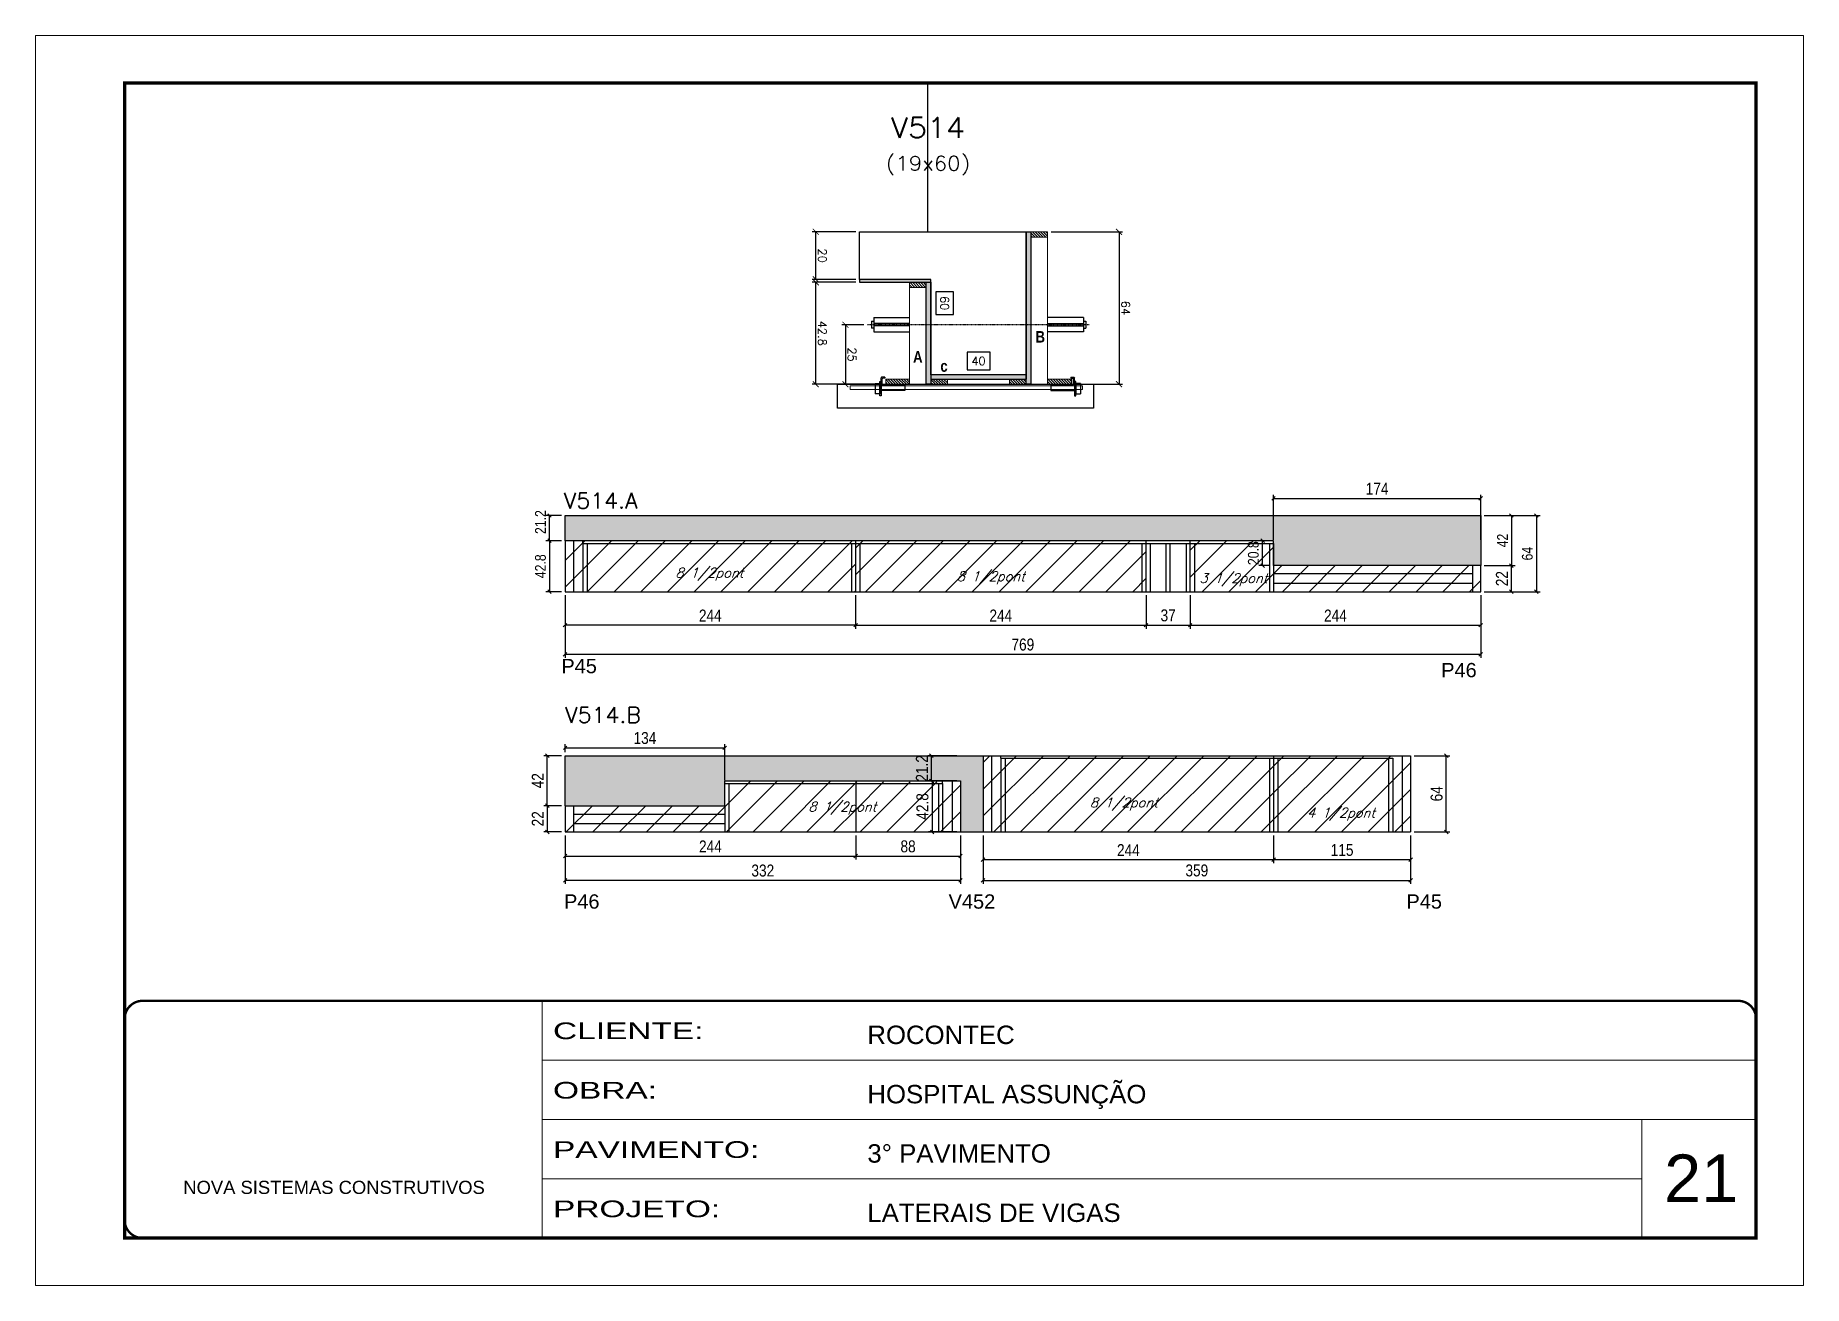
# Model space of a CAD drawing. Extents: x -21493 to -15213, y -12134 to 11887.
# Drawn here: x -21493 to -20008, y 5094 to 6144 of the extents above; entities that cross this region are included whole.
import ezdxf
from ezdxf.enums import TextEntityAlignment as Align

# ---------------------------------------------------------------- set-up
doc = ezdxf.new("R2010")
doc.units = 0
for name, pattern in [('CONTINUO', [0]), ('DASHED', [0.75, 0.5, -0.25]), ('HIDDEN', [0.375, 0.25, -0.125])]:
    doc.linetypes.add(name, pattern=pattern)
for name, color, linetype in [('5', 5, 'Continuous'), ('barrote', 251, 'Continuous'), ('COTA', 241, 'Continuous'), ('Cota Seção (2x)', 4, 'Continuous'), ('detalhes', 4, 'Continuous'), ('Painéis', 200, 'Continuous'), ('presilha', 1, 'Continuous'), ('Reaproveitamento', 251, 'Continuous'), ('SARR_2.2x7', 40, 'Continuous'), ('SARR_3.5x7', 81, 'Continuous'), ('TENSOR', 3, 'Continuous'), ('texto', 7, 'Continuous'), ('Texto de Titulo', 7, 'Continuous'), ('Texto Qtd Sarr', 242, 'Continuous')]:
    doc.layers.add(name, color=color, linetype=linetype)
for name, color, linetype, lineweight in [('CARIMBO', 255, 'Continuous', 9), ('CONCRETO', 251, 'Continuous', 25), ('Folhas', 255, 'Continuous', 9), ('Hachura', 251, 'Continuous', 9), ('Madeira', 126, 'Continuous', 18), ('SARRAFO DE PRESSAO', 251, 'DASHED', 9), ('SCO-___-LAJ', 2, 'Continuous', 0), ('Texto Seção', 7, 'Continuous', 15)]:
    doc.layers.add(name, color=color, linetype=linetype, lineweight=lineweight)
doc.styles.add('ARIAL', font='arial.ttf')
doc.styles.add('COTA TECNICA', font='techl___.ttf', dxfattribs={"height": 10})
doc.styles.add('COTA TECNICA-50', font='techl___.ttf', dxfattribs={"height": 9})
doc.styles.add('REGUA-120', font='ROMANS.shx', dxfattribs={"height": 15})
doc.styles.add('Romans', font='romans.shx')
doc.styles.get("Standard").update_dxf_attribs({"font": 'arial.ttf'})
doc.styles.add('TECNICA', font='techb___.ttf', dxfattribs={"height": 10})
doc.styles.add('Tecnologia', font='')
doc.styles.get('Tecnologia').set_extended_font_data('Forgotten Futurist')
doc.dimstyles.new('COTA PAINEL-50', dxfattribs={"dimtxt": 9, "dimasz": 3, "dimexe": 3, "dimexo": 3, "dimgap": 3, "dimtad": 1, "dimdec": 1, "dimzin": 12, "dimdsep": 46, "dimtxsty": 'COTA TECNICA-50', "dimblk1": 'OBLIQUE', "dimblk2": 'OBLIQUE', "dimsah": 1, "dimcen": 0.9, "dimclrd": 4, "dimclre": 4, "dimclrt": 240, "dimadec": 1, "dimazin": 3, "dimtfac": 1, "dimtdec": 1, "dimtmove": 0, "dimatfit": 3, "dimfxl": 1, "dimtolj": 1, "dimtzin": 12, "dimarcsym": 0})
doc.dimstyles.new('Cota Seção (2x)', dxfattribs={"dimtxt": 7, "dimasz": 5, "dimexe": 3, "dimexo": 3, "dimgap": 2, "dimtad": 3, "dimdec": 1, "dimlfac": 0.5, "dimzin": 12, "dimdsep": 46, "dimtxsty": 'Romans', "dimblk": 'ARCHTICK', "dimcen": 0, "dimclrd": 4, "dimclre": 4, "dimclrt": 1, "dimadec": 1, "dimazin": 3, "dimtfac": 1, "dimtdec": 1, "dimtmove": 0, "dimatfit": 3, "dimldrblk": 'OBLIQUE', "dimfxl": 1, "dimtolj": 1, "dimtzin": 12, "dimarcsym": 0})
doc.dimstyles.new('Cota Seção interna', dxfattribs={"dimtxt": 7, "dimasz": 6, "dimexe": 0.18, "dimexo": 2, "dimgap": -4, "dimtad": 3, "dimdec": 1, "dimlfac": 0.5, "dimzin": 12, "dimdsep": 46, "dimtxsty": 'Romans', "dimblk": 'ARCHTICK', "dimcen": 0.09, "dimse1": 1, "dimse2": 1, "dimsd1": 1, "dimsd2": 1, "dimclrd": 180, "dimclre": 5, "dimclrt": 1, "dimadec": 0, "dimazin": 3, "dimtfac": 1, "dimtdec": 1, "dimtofl": 0, "dimtmove": 0, "dimatfit": 3, "dimldrblk": 'ARCHTICK', "dimfxl": 1, "dimtolj": 1, "dimtzin": 0, "dimarcsym": 0})
doc.dimstyles.new('PAINEL', dxfattribs={"dimtxt": 10, "dimasz": 3, "dimexe": 3, "dimexo": 3, "dimgap": 3, "dimtad": 1, "dimdec": 1, "dimzin": 12, "dimdsep": 46, "dimtxsty": 'COTA TECNICA', "dimblk1": 'OBLIQUE', "dimblk2": 'OBLIQUE', "dimsah": 1, "dimcen": 0.9, "dimclrd": 4, "dimclre": 4, "dimclrt": 240, "dimadec": 1, "dimazin": 3, "dimtfac": 1, "dimtdec": 1, "dimtmove": 0, "dimatfit": 3, "dimfxl": 1, "dimtolj": 1, "dimtzin": 12, "dimarcsym": 0})
pattern_1 = [(45, (-150208.546, -26990.572), (-11.2253202, 11.2253202), [])]
pattern_2 = [(45, (-160229.198, -25983.654), (-11.2253202, 11.2253202), [])]

msp = doc.modelspace()

# ---------------------------------------------------------------- texts
at = {"layer": '5', "linetype": 'Continuous'}
for s, rotation, p in [('P45', 0.00004, (-21051.68, 5608.68)), ('P46', 359.99996, (-20312.79, 5605.3)), ('P46', 359.99996, (-21049.45, 5410.96)), ('V452', 359.99996, (-20726.45, 5410.96)), ('P45', 359.99996, (-20341.95, 5410.96))]:
    msp.add_text(s, height=12, rotation=rotation, dxfattribs=at).set_placement(p)
at = {"layer": 'CARIMBO', "style": 'ARIAL'}
msp.add_text('21', height=40, dxfattribs=at).set_placement((-20125.55, 5164.5))
at = {"layer": 'detalhes', "style": 'TECNICA'}
for s, p in [('B', (-20653.46, 5886.39)), ('A', (-20756.29, 5869.55)), ('c', (-20733.37, 5861.85))]:
    msp.add_text(s, height=9.6, rotation=0.00099, dxfattribs=at).set_placement(p)
at = {"layer": 'texto', "color": 2, "char_height": 8, "attachment_point": 5, "style": 'Romans'}
for s, insert in [('{\\Q19;\\C256;8 1/2pont}', (-20927.3, 5691.76)), ('{\\Q19;\\C256;8 1/2pont}', (-20690.99, 5688.79)), ('{\\Q19;\\C256;3 1/2pont}', (-20487.23, 5687.22)), ('{\\Q19;\\C256;8 1/2pont}', (-20815.69, 5495.29)), ('{\\Q19;\\C256;8 1/2pont}', (-20579.31, 5498.76)), ('{\\Q19;\\C256;4 1/2pont}', (-20396.86, 5490.29))]:
    msp.add_mtext(s, dxfattribs=dict(at, insert=insert))
at = {"layer": 'Texto Seção', "style": 'REGUA-120', "width": 1.05}
for s, p in [('V514.A', (-21049.62, 5747.09)), ('V514.B', (-21048.51, 5567.12))]:
    msp.add_text(s, height=13, dxfattribs=at).set_placement(p)

# ---------------------------------------------------------------- blocks, each defined once
blk = doc.blocks.new('titulo1')
at = {"layer": 'Defpoints', "color": 252, "linetype": 'HIDDEN', "ltscale": 2}
blk.add_line((0, 0), (0, 125), dxfattribs=at)
at = {"layer": 'Defpoints', "style": 'Romans', "oblique": 15}
blk.add_attdef('FOLHA', text='', height=10, dxfattribs=at).set_placement((0, 15.6), align=Align.MIDDLE_CENTER)
at = {"layer": 'Texto Qtd Sarr', "color": 3, "style": 'Romans', "oblique": 15}
for tag, height, p in [('TITULO', 17, (0, 71.4)), ('SEÇÃO', 12, (0, 41.5))]:
    blk.add_attdef(tag, text='', height=height, dxfattribs=at).set_placement(p, align=Align.MIDDLE_CENTER)
blk = doc.blocks.new('_ArchTick')
at = {"color": 0, "linetype": 'ByBlock', "const_width": 0.15}
blk.add_lwpolyline([(-0.5, -0.5), (0.5, 0.5)], dxfattribs=at)
blk = doc.blocks.new('*D18')
at = {"layer": 'COTA', "color": 4, "lineweight": -2, "transparency": 16777216}
for p, q in [((-20804.3, 5937), (-20841, 5937)), ((-20838, 5851.4), (-20838, 5937)), ((-20786.7, 5851.4), (-20841, 5851.4))]:
    blk.add_line(p, q, dxfattribs=at)
at = {"layer": 'Defpoints', "color": 0, "transparency": 16777216}
for p in [(-20838, 5937), (-20801.3, 5937), (-20783.7, 5851.4)]:
    blk.add_point(p, dxfattribs=at)
at = {"layer": 'COTA', "color": 4, "lineweight": -2, "transparency": 16777216, "xscale": 5, "yscale": 5, "zscale": 5}
for p, rotation in [((-20838, 5937), 90.00098738421937), ((-20838, 5851.4), 270.0009873842193)]:
    blk.add_blockref('_ArchTick', p, dxfattribs=dict(at, rotation=rotation))
at = {"layer": 'COTA', "color": 1, "transparency": 16777216, "insert": (-20832.5, 5894.2), "char_height": 7, "attachment_point": 5, "rotation": 270.001, "style": 'Romans'}
blk.add_mtext('\\A1;42.8', dxfattribs=at)
blk = doc.blocks.new('_Oblique')
at = {"color": 0, "linetype": 'ByBlock', "lineweight": -2}
blk.add_line((-0.5, -0.5), (0.5, 0.5), dxfattribs=at)
blk = doc.blocks.new('*D19')
at = {"layer": 'COTA', "color": 4, "lineweight": -2, "transparency": 16777216}
for p, q in [((-20804.3, 5979.4), (-20841, 5979.4)), ((-20838, 5939.4), (-20838, 5979.4)), ((-20804.3, 5939.4), (-20841, 5939.4))]:
    blk.add_line(p, q, dxfattribs=at)
at = {"layer": 'Defpoints', "color": 0, "transparency": 16777216}
for p in [(-20838, 5979.4), (-20801.3, 5979.4), (-20801.3, 5939.4)]:
    blk.add_point(p, dxfattribs=at)
at = {"layer": 'COTA', "color": 4, "lineweight": -2, "transparency": 16777216, "xscale": 5, "yscale": 5, "zscale": 5}
for p, rotation in [((-20838, 5979.4), 90.00098738421937), ((-20838, 5939.4), 270.0009873842193)]:
    blk.add_blockref('_ArchTick', p, dxfattribs=dict(at, rotation=rotation))
at = {"layer": 'COTA', "color": 1, "transparency": 16777216, "insert": (-20832.5, 5959.4), "char_height": 7, "attachment_point": 5, "rotation": 270.001, "style": 'Romans'}
blk.add_mtext('\\A1;20', dxfattribs=at)
blk = doc.blocks.new('*D20')
at = {"layer": 'Cota Seção (2x)', "color": 180, "lineweight": -2, "transparency": 16777216}
for p, q in [((-20737.3, 5928.9), (-20737.3, 5909.9)), ((-20722.3, 5928.9), (-20737.3, 5928.9)), ((-20722.3, 5909.9), (-20722.3, 5928.9)), ((-20737.3, 5909.9), (-20722.3, 5909.9))]:
    blk.add_line(p, q, dxfattribs=at)
at = {"layer": 'Defpoints', "color": 0, "transparency": 16777216}
for p in [(-20741.3, 5979.4), (-20741.3, 5979.4), (-20741.3, 5859.4)]:
    blk.add_point(p, dxfattribs=at)
at = {"layer": 'Cota Seção (2x)', "color": 1, "transparency": 16777216, "insert": (-20729.8, 5919.4), "char_height": 7, "attachment_point": 5, "rotation": 270.001, "style": 'Romans'}
blk.add_mtext('\\A1;60', dxfattribs=at)
blk = doc.blocks.new('PRESILHA METÁLICA 1')
at = {"layer": 'presilha'}
for p, q in [((0, 13), (6, 13)), ((0, 13), (0, 0)), ((6, 0), (0, 0)), ((6, 15.5), (7.5, 15.5)), ((6, -2.5), (6, 15.5)), ((6, 13), (6, 0)), ((7.5, 10.6), (7.5, 19.9)), ((7.5, 15.5), (7.5, -2.5)), ((37.5, 4.1), (7.5, 4.1)), ((12, 21), (8.6, 21)), ((9, 11.6), (9, 18.9)), ((12, 19.5), (9.6, 19.5)), ((37.5, 11), (9.6, 11)), ((12, 21), (12, 19.5)), ((37.5, 11), (37.5, 4.1)), ((7.5, -2.5), (6, -2.5))]:
    blk.add_line(p, q, dxfattribs=at)
for centre, radius, start, end in [((8.6, 19.9), 1.14, 90, 180), ((9.6, 18.9), 0.57, 90, 180), ((9.6, 11.6), 0.57, 180, 270)]:
    blk.add_arc(centre, radius, start, end, dxfattribs=at)
blk = doc.blocks.new('*D21')
at = {"layer": 'Cota Seção (2x)', "color": 180, "lineweight": -2, "transparency": 16777216}
for p, q in [((-20691.6, 5878.4), (-20711, 5878.4)), ((-20711, 5878.4), (-20711, 5863.4)), ((-20691.6, 5863.4), (-20691.6, 5878.4)), ((-20711, 5863.4), (-20691.6, 5863.4))]:
    blk.add_line(p, q, dxfattribs=at)
at = {"layer": 'Defpoints', "color": 0, "transparency": 16777216}
for p in [(-20741.3, 5859.4), (-20741.3, 5851.4), (-20661.3, 5851.4)]:
    blk.add_point(p, dxfattribs=at)
at = {"layer": 'Cota Seção (2x)', "color": 1, "transparency": 16777216, "insert": (-20701.3, 5870.9), "char_height": 7, "attachment_point": 5, "rotation": 0.001, "style": 'Romans'}
blk.add_mtext('\\A1;40', dxfattribs=at)
blk = doc.blocks.new('*D540')
at = {"layer": 'COTA', "color": 4, "lineweight": -2, "transparency": 16777216}
for p, q in [((-20640.3, 5979.4), (-20580.3, 5979.4)), ((-20583.3, 5979.4), (-20583.3, 5851.4)), ((-20640.3, 5851.4), (-20580.3, 5851.4))]:
    blk.add_line(p, q, dxfattribs=at)
at = {"layer": 'Defpoints', "color": 0, "transparency": 16777216}
for p in [(-20643.3, 5979.4), (-20643.3, 5851.4), (-20583.3, 5851.4)]:
    blk.add_point(p, dxfattribs=at)
at = {"layer": 'COTA', "color": 4, "lineweight": -2, "transparency": 16777216, "xscale": 5, "yscale": 5, "zscale": 5}
for p, rotation in [((-20583.3, 5979.4), 90.00098738421937), ((-20583.3, 5851.4), 270.0009873842193)]:
    blk.add_blockref('_ArchTick', p, dxfattribs=dict(at, rotation=rotation))
at = {"layer": 'COTA', "color": 1, "transparency": 16777216, "insert": (-20577.8, 5915.4), "char_height": 7, "attachment_point": 5, "rotation": 270.001, "style": 'Romans'}
blk.add_mtext('\\A1;64', dxfattribs=at)
blk = doc.blocks.new('*D541')
at = {"layer": 'COTA', "color": 4, "lineweight": -2, "transparency": 16777216}
for p, q in [((-20797.6, 5901.3), (-20816.1, 5901.3)), ((-20813.1, 5901.3), (-20813.1, 5851.4)), ((-20797.6, 5851.4), (-20816.1, 5851.4))]:
    blk.add_line(p, q, dxfattribs=at)
at = {"layer": 'Defpoints', "color": 0, "transparency": 16777216}
for p in [(-20794.6, 5901.3), (-20813.1, 5851.4), (-20794.6, 5851.4)]:
    blk.add_point(p, dxfattribs=at)
at = {"layer": 'COTA', "color": 4, "lineweight": -2, "transparency": 16777216, "xscale": 5, "yscale": 5, "zscale": 5}
for p, rotation in [((-20813.1, 5901.3), 90.00098738421937), ((-20813.1, 5851.4), 270.0009873842193)]:
    blk.add_blockref('_ArchTick', p, dxfattribs=dict(at, rotation=rotation))
at = {"layer": 'COTA', "color": 1, "transparency": 16777216, "insert": (-20807.6, 5876.3), "char_height": 7, "attachment_point": 5, "rotation": 270.001, "style": 'Romans'}
blk.add_mtext('\\A1;25', dxfattribs=at)
blk = doc.blocks.new('*D542')
at = {"layer": 'COTA', "color": 4, "linetype": 'ByBlock', "lineweight": -2, "transparency": 16777216}
for p, q in [((-21051.5, 5497.4), (-21066.5, 5497.4)), ((-21063.5, 5497.4), (-21063.5, 5475.4)), ((-21051.5, 5475.4), (-21066.5, 5475.4))]:
    blk.add_line(p, q, dxfattribs=at)
at = {"layer": 'Defpoints', "color": 0, "linetype": 'ByBlock', "transparency": 16777216}
for p in [(-21048.5, 5497.4), (-21063.5, 5475.4), (-21048.5, 5475.4)]:
    blk.add_point(p, dxfattribs=at)
at = {"layer": 'COTA', "color": 4, "linetype": 'ByBlock', "lineweight": -2, "transparency": 16777216, "xscale": 3, "yscale": 3, "zscale": 3}
for p, rotation in [((-21063.5, 5497.4), 90), ((-21063.5, 5475.4), 270)]:
    blk.add_blockref('_Oblique', p, dxfattribs=dict(at, rotation=rotation))
at = {"layer": 'COTA', "color": 240, "linetype": 'ByBlock', "transparency": 16777216, "insert": (-21071.5, 5486.4), "char_height": 10, "attachment_point": 5, "rotation": 90, "style": 'COTA TECNICA'}
blk.add_mtext('\\A1;22', dxfattribs=at)
blk = doc.blocks.new('*D543')
at = {"layer": 'COTA', "color": 4, "linetype": 'ByBlock', "lineweight": -2, "transparency": 16777216}
for p, q in [((-20719.5, 5518.2), (-20743.3, 5518.2)), ((-20740.3, 5518.2), (-20740.3, 5475.4)), ((-20719.5, 5475.4), (-20743.3, 5475.4))]:
    blk.add_line(p, q, dxfattribs=at)
at = {"layer": 'Defpoints', "color": 0, "linetype": 'ByBlock', "transparency": 16777216}
for p in [(-20716.5, 5518.2), (-20740.3, 5475.4), (-20716.5, 5475.4)]:
    blk.add_point(p, dxfattribs=at)
at = {"layer": 'COTA', "color": 4, "linetype": 'ByBlock', "lineweight": -2, "transparency": 16777216, "xscale": 3, "yscale": 3, "zscale": 3}
for p, rotation in [((-20740.3, 5518.2), 90), ((-20740.3, 5475.4), 270)]:
    blk.add_blockref('_Oblique', p, dxfattribs=dict(at, rotation=rotation))
at = {"layer": 'COTA', "color": 240, "linetype": 'ByBlock', "transparency": 16777216, "insert": (-20748.4, 5496.8), "char_height": 10, "attachment_point": 5, "rotation": 90, "style": 'COTA TECNICA'}
blk.add_mtext('\\A1;42.8', dxfattribs=at)
blk = doc.blocks.new('*D544')
at = {"layer": 'COTA', "color": 4, "linetype": 'ByBlock', "lineweight": -2, "transparency": 16777216}
for p, q in [((-20697.5, 5472.4), (-20697.5, 5449.1)), ((-20453.5, 5472.4), (-20453.5, 5449.1)), ((-20697.5, 5452.1), (-20453.5, 5452.1))]:
    blk.add_line(p, q, dxfattribs=at)
at = {"layer": 'Defpoints', "color": 0, "linetype": 'ByBlock', "transparency": 16777216}
for p in [(-20697.5, 5475.4), (-20453.5, 5475.4), (-20453.5, 5452.1)]:
    blk.add_point(p, dxfattribs=at)
at = {"layer": 'COTA', "color": 4, "linetype": 'ByBlock', "lineweight": -2, "transparency": 16777216, "xscale": 3, "yscale": 3, "zscale": 3, "rotation": 180}
blk.add_blockref('_Oblique', (-20697.5, 5452.1), dxfattribs=at)
at = {"layer": 'COTA', "color": 4, "linetype": 'ByBlock', "lineweight": -2, "transparency": 16777216, "xscale": 3, "yscale": 3, "zscale": 3}
blk.add_blockref('_Oblique', (-20453.5, 5452.1), dxfattribs=at)
at = {"layer": 'COTA', "color": 240, "linetype": 'ByBlock', "transparency": 16777216, "insert": (-20575.5, 5460.1), "char_height": 10, "attachment_point": 5, "style": 'COTA TECNICA'}
blk.add_mtext('\\A1;244', dxfattribs=at)
blk = doc.blocks.new('*D545')
at = {"layer": 'COTA', "color": 4, "linetype": 'ByBlock', "lineweight": -2, "transparency": 16777216}
for p, q in [((-20453.5, 5472.4), (-20453.5, 5449.1)), ((-20338.5, 5472.4), (-20338.5, 5449.1)), ((-20453.5, 5452.1), (-20338.5, 5452.1))]:
    blk.add_line(p, q, dxfattribs=at)
at = {"layer": 'Defpoints', "color": 0, "linetype": 'ByBlock', "transparency": 16777216}
for p in [(-20453.5, 5475.4), (-20338.5, 5475.4), (-20338.5, 5452.1)]:
    blk.add_point(p, dxfattribs=at)
at = {"layer": 'COTA', "color": 4, "linetype": 'ByBlock', "lineweight": -2, "transparency": 16777216, "xscale": 3, "yscale": 3, "zscale": 3, "rotation": 180}
blk.add_blockref('_Oblique', (-20453.5, 5452.1), dxfattribs=at)
at = {"layer": 'COTA', "color": 4, "linetype": 'ByBlock', "lineweight": -2, "transparency": 16777216, "xscale": 3, "yscale": 3, "zscale": 3}
blk.add_blockref('_Oblique', (-20338.5, 5452.1), dxfattribs=at)
at = {"layer": 'COTA', "color": 240, "linetype": 'ByBlock', "transparency": 16777216, "insert": (-20396, 5460.2), "char_height": 10, "attachment_point": 5, "style": 'COTA TECNICA'}
blk.add_mtext('\\A1;115', dxfattribs=at)
blk = doc.blocks.new('*D556')
at = {"layer": 'COTA', "color": 4, "linetype": 'ByBlock', "lineweight": -2, "transparency": 16777216}
for p, q in [((-21048.5, 5472.4), (-21048.5, 5431.7)), ((-20716.5, 5472.4), (-20716.5, 5431.7)), ((-20716.5, 5434.7), (-21048.5, 5434.7))]:
    blk.add_line(p, q, dxfattribs=at)
at = {"layer": 'Defpoints', "color": 0, "linetype": 'ByBlock', "transparency": 16777216}
for p in [(-21048.5, 5475.4), (-20716.5, 5475.4), (-21048.5, 5434.7)]:
    blk.add_point(p, dxfattribs=at)
at = {"layer": 'COTA', "color": 4, "linetype": 'ByBlock', "lineweight": -2, "transparency": 16777216, "xscale": 3, "yscale": 3, "zscale": 3, "rotation": 180}
blk.add_blockref('_Oblique', (-21048.5, 5434.7), dxfattribs=at)
at = {"layer": 'COTA', "color": 4, "linetype": 'ByBlock', "lineweight": -2, "transparency": 16777216, "xscale": 3, "yscale": 3, "zscale": 3}
blk.add_blockref('_Oblique', (-20716.5, 5434.7), dxfattribs=at)
at = {"layer": 'COTA', "color": 240, "linetype": 'ByBlock', "transparency": 16777216, "insert": (-20882.5, 5442.9), "char_height": 10, "attachment_point": 5, "style": 'COTA TECNICA'}
blk.add_mtext('\\A1;332', dxfattribs=at)
blk = doc.blocks.new('*D557')
at = {"layer": 'COTA', "color": 4, "linetype": 'ByBlock', "lineweight": -2, "transparency": 16777216}
for p, q in [((-21048.5, 5472.4), (-21048.5, 5452.1)), ((-20804.5, 5472.4), (-20804.5, 5452.1)), ((-21048.5, 5455.1), (-20804.5, 5455.1))]:
    blk.add_line(p, q, dxfattribs=at)
at = {"layer": 'Defpoints', "color": 0, "linetype": 'ByBlock', "transparency": 16777216}
for p in [(-21048.5, 5475.4), (-20804.5, 5475.4), (-20804.5, 5455.1)]:
    blk.add_point(p, dxfattribs=at)
at = {"layer": 'COTA', "color": 4, "linetype": 'ByBlock', "lineweight": -2, "transparency": 16777216, "xscale": 3, "yscale": 3, "zscale": 3, "rotation": 180}
blk.add_blockref('_Oblique', (-21048.5, 5455.1), dxfattribs=at)
at = {"layer": 'COTA', "color": 4, "linetype": 'ByBlock', "lineweight": -2, "transparency": 16777216, "xscale": 3, "yscale": 3, "zscale": 3}
blk.add_blockref('_Oblique', (-20804.5, 5455.1), dxfattribs=at)
at = {"layer": 'COTA', "color": 240, "linetype": 'ByBlock', "transparency": 16777216, "insert": (-20926.5, 5463.2), "char_height": 10, "attachment_point": 5, "style": 'COTA TECNICA'}
blk.add_mtext('\\A1;244', dxfattribs=at)
blk = doc.blocks.new('*D558')
at = {"layer": 'COTA', "color": 4, "linetype": 'ByBlock', "lineweight": -2, "transparency": 16777216}
for p, q in [((-20804.5, 5472.4), (-20804.5, 5452.1)), ((-20716.5, 5472.4), (-20716.5, 5452.1)), ((-20804.5, 5455.1), (-20716.5, 5455.1))]:
    blk.add_line(p, q, dxfattribs=at)
at = {"layer": 'Defpoints', "color": 0, "linetype": 'ByBlock', "transparency": 16777216}
for p in [(-20804.5, 5475.4), (-20716.5, 5475.4), (-20716.5, 5455.1)]:
    blk.add_point(p, dxfattribs=at)
at = {"layer": 'COTA', "color": 4, "linetype": 'ByBlock', "lineweight": -2, "transparency": 16777216, "xscale": 3, "yscale": 3, "zscale": 3, "rotation": 180}
blk.add_blockref('_Oblique', (-20804.5, 5455.1), dxfattribs=at)
at = {"layer": 'COTA', "color": 4, "linetype": 'ByBlock', "lineweight": -2, "transparency": 16777216, "xscale": 3, "yscale": 3, "zscale": 3}
blk.add_blockref('_Oblique', (-20716.5, 5455.1), dxfattribs=at)
at = {"layer": 'COTA', "color": 240, "linetype": 'ByBlock', "transparency": 16777216, "insert": (-20760.5, 5463.2), "char_height": 10, "attachment_point": 5, "style": 'COTA TECNICA'}
blk.add_mtext('\\A1;88', dxfattribs=at)
blk = doc.blocks.new('*D559')
at = {"layer": 'COTA', "color": 4, "linetype": 'ByBlock', "lineweight": -2, "transparency": 16777216}
for p, q in [((-20335.5, 5539.4), (-20305.5, 5539.4)), ((-20308.5, 5475.4), (-20308.5, 5539.4)), ((-20335.5, 5475.4), (-20305.5, 5475.4))]:
    blk.add_line(p, q, dxfattribs=at)
at = {"layer": 'Defpoints', "color": 0, "linetype": 'ByBlock', "transparency": 16777216}
for p in [(-20338.5, 5539.4), (-20308.5, 5539.4), (-20338.5, 5475.4)]:
    blk.add_point(p, dxfattribs=at)
at = {"layer": 'COTA', "color": 4, "linetype": 'ByBlock', "lineweight": -2, "transparency": 16777216, "xscale": 3, "yscale": 3, "zscale": 3}
for p, rotation in [((-20308.5, 5539.4), 90), ((-20308.5, 5475.4), 270)]:
    blk.add_blockref('_Oblique', p, dxfattribs=dict(at, rotation=rotation))
at = {"layer": 'COTA', "color": 240, "linetype": 'ByBlock', "transparency": 16777216, "insert": (-20316.6, 5507.4), "char_height": 10, "attachment_point": 5, "rotation": 90, "style": 'COTA TECNICA'}
blk.add_mtext('\\A1;64', dxfattribs=at)
blk = doc.blocks.new('*D560')
at = {"layer": 'COTA', "color": 4, "linetype": 'ByBlock', "lineweight": -2, "transparency": 16777216}
for p, q in [((-21048.5, 5542.4), (-21048.5, 5549)), ((-21048.5, 5546), (-20914.5, 5546)), ((-20914.5, 5519), (-20914.5, 5549))]:
    blk.add_line(p, q, dxfattribs=at)
at = {"layer": 'Defpoints', "color": 0, "linetype": 'ByBlock', "transparency": 16777216}
for p in [(-21048.5, 5539.4), (-20914.5, 5546), (-20914.5, 5516)]:
    blk.add_point(p, dxfattribs=at)
at = {"layer": 'COTA', "color": 4, "linetype": 'ByBlock', "lineweight": -2, "transparency": 16777216, "xscale": 3, "yscale": 3, "zscale": 3, "rotation": 180}
blk.add_blockref('_Oblique', (-21048.5, 5546), dxfattribs=at)
at = {"layer": 'COTA', "color": 4, "linetype": 'ByBlock', "lineweight": -2, "transparency": 16777216, "xscale": 3, "yscale": 3, "zscale": 3}
blk.add_blockref('_Oblique', (-20914.5, 5546), dxfattribs=at)
at = {"layer": 'COTA', "color": 240, "linetype": 'ByBlock', "transparency": 16777216, "insert": (-20981.5, 5554.2), "char_height": 10, "attachment_point": 5, "style": 'COTA TECNICA'}
blk.add_mtext('\\A1;134', dxfattribs=at)
blk = doc.blocks.new('*D561')
at = {"layer": 'COTA', "color": 4, "linetype": 'ByBlock', "lineweight": -2, "transparency": 16777216}
for p, q in [((-21051.5, 5539.4), (-21066.5, 5539.4)), ((-21063.5, 5497.4), (-21063.5, 5539.4)), ((-21051.5, 5497.4), (-21066.5, 5497.4))]:
    blk.add_line(p, q, dxfattribs=at)
at = {"layer": 'Defpoints', "color": 0, "linetype": 'ByBlock', "transparency": 16777216}
for p in [(-21063.5, 5539.4), (-21048.5, 5539.4), (-21048.5, 5497.4)]:
    blk.add_point(p, dxfattribs=at)
at = {"layer": 'COTA', "color": 4, "linetype": 'ByBlock', "lineweight": -2, "transparency": 16777216, "xscale": 3, "yscale": 3, "zscale": 3}
for p, rotation in [((-21063.5, 5539.4), 90), ((-21063.5, 5497.4), 270)]:
    blk.add_blockref('_Oblique', p, dxfattribs=dict(at, rotation=rotation))
at = {"layer": 'COTA', "color": 240, "linetype": 'ByBlock', "transparency": 16777216, "insert": (-21071.5, 5518.4), "char_height": 10, "attachment_point": 5, "rotation": 90, "style": 'COTA TECNICA'}
blk.add_mtext('\\A1;42', dxfattribs=at)
blk = doc.blocks.new('*D562')
at = {"layer": 'COTA', "color": 4, "linetype": 'ByBlock', "lineweight": -2, "transparency": 16777216}
for p, q in [((-20719.5, 5539.4), (-20743.9, 5539.4)), ((-20740.9, 5518.2), (-20740.9, 5539.4)), ((-20719.5, 5518.2), (-20743.9, 5518.2))]:
    blk.add_line(p, q, dxfattribs=at)
at = {"layer": 'Defpoints', "color": 0, "linetype": 'ByBlock', "transparency": 16777216}
for p in [(-20740.9, 5539.4), (-20716.5, 5539.4), (-20716.5, 5518.2)]:
    blk.add_point(p, dxfattribs=at)
at = {"layer": 'COTA', "color": 4, "linetype": 'ByBlock', "lineweight": -2, "transparency": 16777216, "xscale": 3, "yscale": 3, "zscale": 3}
for p, rotation in [((-20740.9, 5539.4), 90), ((-20740.9, 5518.2), 270)]:
    blk.add_blockref('_Oblique', p, dxfattribs=dict(at, rotation=rotation))
at = {"layer": 'COTA', "color": 240, "linetype": 'ByBlock', "transparency": 16777216, "insert": (-20748.9, 5528.8), "char_height": 10, "attachment_point": 5, "rotation": 90, "style": 'COTA TECNICA'}
blk.add_mtext('\\A1;21.2', dxfattribs=at)
blk = doc.blocks.new('*D563')
at = {"layer": 'COTA', "color": 4, "linetype": 'ByBlock', "lineweight": -2, "transparency": 16777216}
for p, q in [((-20276.6, 5699.1), (-20250.8, 5699.1)), ((-20253.8, 5677.1), (-20253.8, 5699.1)), ((-20276.6, 5677.1), (-20250.8, 5677.1))]:
    blk.add_line(p, q, dxfattribs=at)
at = {"layer": 'Defpoints', "color": 0, "linetype": 'ByBlock', "transparency": 16777216}
for p in [(-20279.6, 5699.1), (-20253.8, 5699.1), (-20279.6, 5677.1)]:
    blk.add_point(p, dxfattribs=at)
at = {"layer": 'COTA', "color": 4, "linetype": 'ByBlock', "lineweight": -2, "transparency": 16777216, "xscale": 3, "yscale": 3, "zscale": 3}
for p, rotation in [((-20253.8, 5699.1), 90), ((-20253.8, 5677.1), 270)]:
    blk.add_blockref('_Oblique', p, dxfattribs=dict(at, rotation=rotation))
at = {"layer": 'COTA', "color": 240, "linetype": 'ByBlock', "transparency": 16777216, "insert": (-20261.8, 5688.1), "char_height": 10, "attachment_point": 5, "rotation": 90, "style": 'COTA TECNICA'}
blk.add_mtext('\\A1;22', dxfattribs=at)
blk = doc.blocks.new('*D564')
at = {"layer": 'COTA', "color": 4, "linetype": 'ByBlock', "lineweight": -2, "transparency": 16777216}
for p, q in [((-21048.6, 5674.1), (-21048.6, 5646)), ((-20804.6, 5674.1), (-20804.6, 5646)), ((-20804.6, 5649), (-21048.6, 5649))]:
    blk.add_line(p, q, dxfattribs=at)
at = {"layer": 'Defpoints', "color": 0, "linetype": 'ByBlock', "transparency": 16777216}
for p in [(-21048.6, 5677.1), (-20804.6, 5677.1), (-21048.6, 5649)]:
    blk.add_point(p, dxfattribs=at)
at = {"layer": 'COTA', "color": 4, "linetype": 'ByBlock', "lineweight": -2, "transparency": 16777216, "xscale": 3, "yscale": 3, "zscale": 3, "rotation": 180}
blk.add_blockref('_Oblique', (-21048.6, 5649), dxfattribs=at)
at = {"layer": 'COTA', "color": 4, "linetype": 'ByBlock', "lineweight": -2, "transparency": 16777216, "xscale": 3, "yscale": 3, "zscale": 3}
blk.add_blockref('_Oblique', (-20804.6, 5649), dxfattribs=at)
at = {"layer": 'COTA', "color": 240, "linetype": 'ByBlock', "transparency": 16777216, "insert": (-20926.6, 5657.1), "char_height": 10, "attachment_point": 5, "style": 'COTA TECNICA'}
blk.add_mtext('\\A1;244', dxfattribs=at)
blk = doc.blocks.new('*D565')
at = {"layer": 'COTA', "color": 4, "linetype": 'ByBlock', "lineweight": -2, "transparency": 16777216}
for p, q in [((-20804.6, 5674.1), (-20804.6, 5646)), ((-20560.6, 5674.1), (-20560.6, 5646)), ((-20804.6, 5649), (-20560.6, 5649))]:
    blk.add_line(p, q, dxfattribs=at)
at = {"layer": 'Defpoints', "color": 0, "linetype": 'ByBlock', "transparency": 16777216}
for p in [(-20804.6, 5677.1), (-20560.6, 5677.1), (-20560.6, 5649)]:
    blk.add_point(p, dxfattribs=at)
at = {"layer": 'COTA', "color": 4, "linetype": 'ByBlock', "lineweight": -2, "transparency": 16777216, "xscale": 3, "yscale": 3, "zscale": 3, "rotation": 180}
blk.add_blockref('_Oblique', (-20804.6, 5649), dxfattribs=at)
at = {"layer": 'COTA', "color": 4, "linetype": 'ByBlock', "lineweight": -2, "transparency": 16777216, "xscale": 3, "yscale": 3, "zscale": 3}
blk.add_blockref('_Oblique', (-20560.6, 5649), dxfattribs=at)
at = {"layer": 'COTA', "color": 240, "linetype": 'ByBlock', "transparency": 16777216, "insert": (-20682.6, 5657.1), "char_height": 10, "attachment_point": 5, "style": 'COTA TECNICA'}
blk.add_mtext('\\A1;244', dxfattribs=at)
blk = doc.blocks.new('*D566')
at = {"layer": 'COTA', "color": 4, "linetype": 'ByBlock', "lineweight": -2, "transparency": 16777216}
for p, q in [((-20560.6, 5674.1), (-20560.6, 5646)), ((-20523.6, 5674.1), (-20523.6, 5646)), ((-20560.6, 5649), (-20523.6, 5649))]:
    blk.add_line(p, q, dxfattribs=at)
at = {"layer": 'Defpoints', "color": 0, "linetype": 'ByBlock', "transparency": 16777216}
for p in [(-20560.6, 5677.1), (-20523.6, 5677.1), (-20523.6, 5649)]:
    blk.add_point(p, dxfattribs=at)
at = {"layer": 'COTA', "color": 4, "linetype": 'ByBlock', "lineweight": -2, "transparency": 16777216, "xscale": 3, "yscale": 3, "zscale": 3, "rotation": 180}
blk.add_blockref('_Oblique', (-20560.6, 5649), dxfattribs=at)
at = {"layer": 'COTA', "color": 4, "linetype": 'ByBlock', "lineweight": -2, "transparency": 16777216, "xscale": 3, "yscale": 3, "zscale": 3}
blk.add_blockref('_Oblique', (-20523.6, 5649), dxfattribs=at)
at = {"layer": 'COTA', "color": 240, "linetype": 'ByBlock', "transparency": 16777216, "insert": (-20542.1, 5657.2), "char_height": 10, "attachment_point": 5, "style": 'COTA TECNICA'}
blk.add_mtext('\\A1;37', dxfattribs=at)
blk = doc.blocks.new('*D584')
at = {"layer": 'COTA', "color": 4, "linetype": 'ByBlock', "lineweight": -2, "transparency": 16777216}
for p, q in [((-21048.6, 5674.1), (-21048.6, 5621.6)), ((-20279.6, 5674.1), (-20279.6, 5621.6)), ((-21048.6, 5624.6), (-20279.6, 5624.6))]:
    blk.add_line(p, q, dxfattribs=at)
at = {"layer": 'Defpoints', "color": 0, "linetype": 'ByBlock', "transparency": 16777216}
for p in [(-21048.6, 5677.1), (-20279.6, 5677.1), (-20279.6, 5624.6)]:
    blk.add_point(p, dxfattribs=at)
at = {"layer": 'COTA', "color": 4, "linetype": 'ByBlock', "lineweight": -2, "transparency": 16777216, "xscale": 3, "yscale": 3, "zscale": 3, "rotation": 180}
blk.add_blockref('_Oblique', (-21048.6, 5624.6), dxfattribs=at)
at = {"layer": 'COTA', "color": 4, "linetype": 'ByBlock', "lineweight": -2, "transparency": 16777216, "xscale": 3, "yscale": 3, "zscale": 3}
blk.add_blockref('_Oblique', (-20279.6, 5624.6), dxfattribs=at)
at = {"layer": 'COTA', "color": 240, "linetype": 'ByBlock', "transparency": 16777216, "insert": (-20664.1, 5632.7), "char_height": 10, "attachment_point": 5, "style": 'COTA TECNICA'}
blk.add_mtext('\\A1;769', dxfattribs=at)
blk = doc.blocks.new('*D585')
at = {"layer": 'COTA', "color": 4, "linetype": 'ByBlock', "lineweight": -2, "transparency": 16777216}
for p, q in [((-20697.5, 5472.4), (-20697.5, 5431.7)), ((-20338.5, 5472.4), (-20338.5, 5431.7)), ((-20697.5, 5434.7), (-20338.5, 5434.7))]:
    blk.add_line(p, q, dxfattribs=at)
at = {"layer": 'Defpoints', "color": 0, "linetype": 'ByBlock', "transparency": 16777216}
for p in [(-20697.5, 5475.4), (-20338.5, 5475.4), (-20338.5, 5434.7)]:
    blk.add_point(p, dxfattribs=at)
at = {"layer": 'COTA', "color": 4, "linetype": 'ByBlock', "lineweight": -2, "transparency": 16777216, "xscale": 3, "yscale": 3, "zscale": 3, "rotation": 180}
blk.add_blockref('_Oblique', (-20697.5, 5434.7), dxfattribs=at)
at = {"layer": 'COTA', "color": 4, "linetype": 'ByBlock', "lineweight": -2, "transparency": 16777216, "xscale": 3, "yscale": 3, "zscale": 3}
blk.add_blockref('_Oblique', (-20338.5, 5434.7), dxfattribs=at)
at = {"layer": 'COTA', "color": 240, "linetype": 'ByBlock', "transparency": 16777216, "insert": (-20518, 5443), "char_height": 10, "attachment_point": 5, "style": 'COTA TECNICA'}
blk.add_mtext('\\A1;359', dxfattribs=at)
blk = doc.blocks.new('*D1088')
at = {"layer": 'COTA', "color": 4, "linetype": 'ByBlock', "lineweight": -2, "transparency": 16777216}
for p, q in [((-20456.6, 5719.9), (-20465.8, 5719.9)), ((-20462.8, 5699.1), (-20462.8, 5719.9)), ((-20456.6, 5699.1), (-20465.8, 5699.1))]:
    blk.add_line(p, q, dxfattribs=at)
at = {"layer": 'Defpoints', "color": 0, "linetype": 'ByBlock', "transparency": 16777216}
for p in [(-20462.8, 5719.9), (-20453.6, 5719.9), (-20453.6, 5699.1)]:
    blk.add_point(p, dxfattribs=at)
at = {"layer": 'COTA', "color": 4, "linetype": 'ByBlock', "lineweight": -2, "transparency": 16777216, "xscale": 3, "yscale": 3, "zscale": 3}
for p, rotation in [((-20462.8, 5719.9), 90), ((-20462.8, 5699.1), 270)]:
    blk.add_blockref('_Oblique', p, dxfattribs=dict(at, rotation=rotation))
at = {"layer": 'COTA', "color": 240, "linetype": 'ByBlock', "transparency": 16777216, "insert": (-20470.5, 5709.5), "char_height": 9, "attachment_point": 5, "rotation": 90, "style": 'COTA TECNICA-50'}
blk.add_mtext('\\A1;20.8', dxfattribs=at)
blk = doc.blocks.new('*D1089')
at = {"layer": 'COTA', "color": 4, "linetype": 'ByBlock', "lineweight": -2, "transparency": 16777216}
for p, q in [((-20276.6, 5741.1), (-20250.8, 5741.1)), ((-20253.8, 5741.1), (-20253.8, 5699.1)), ((-20276.6, 5699.1), (-20250.8, 5699.1))]:
    blk.add_line(p, q, dxfattribs=at)
at = {"layer": 'Defpoints', "color": 0, "linetype": 'ByBlock', "transparency": 16777216}
for p in [(-20279.6, 5741.1), (-20279.6, 5699.1), (-20253.8, 5699.1)]:
    blk.add_point(p, dxfattribs=at)
at = {"layer": 'COTA', "color": 4, "linetype": 'ByBlock', "lineweight": -2, "transparency": 16777216, "xscale": 3, "yscale": 3, "zscale": 3}
for p, rotation in [((-20253.8, 5741.1), 90), ((-20253.8, 5699.1), 270)]:
    blk.add_blockref('_Oblique', p, dxfattribs=dict(at, rotation=rotation))
at = {"layer": 'COTA', "color": 240, "linetype": 'ByBlock', "transparency": 16777216, "insert": (-20261.3, 5720.1), "char_height": 9, "attachment_point": 5, "rotation": 90, "style": 'COTA TECNICA-50'}
blk.add_mtext('\\A1;42', dxfattribs=at)
blk = doc.blocks.new('*D498')
at = {"layer": 'COTA', "color": 4, "linetype": 'ByBlock', "lineweight": -2, "transparency": 16777216}
for p, q in [((-20276.6, 5741.1), (-20229.8, 5741.1)), ((-20232.8, 5741.1), (-20232.8, 5677.1)), ((-20276.6, 5677.1), (-20229.8, 5677.1))]:
    blk.add_line(p, q, dxfattribs=at)
at = {"layer": 'Defpoints', "color": 0, "linetype": 'ByBlock', "transparency": 16777216}
for p in [(-20279.6, 5741.1), (-20279.6, 5677.1), (-20232.8, 5677.1)]:
    blk.add_point(p, dxfattribs=at)
at = {"layer": 'COTA', "color": 4, "linetype": 'ByBlock', "lineweight": -2, "transparency": 16777216, "xscale": 3, "yscale": 3, "zscale": 3}
for p, rotation in [((-20232.8, 5741.1), 90), ((-20232.8, 5677.1), 270)]:
    blk.add_blockref('_Oblique', p, dxfattribs=dict(at, rotation=rotation))
at = {"layer": 'COTA', "color": 240, "linetype": 'ByBlock', "transparency": 16777216, "insert": (-20240.4, 5709.1), "char_height": 9, "attachment_point": 5, "rotation": 90, "style": 'COTA TECNICA-50'}
blk.add_mtext('\\A1;64', dxfattribs=at)
blk = doc.blocks.new('*D1090')
at = {"layer": 'COTA', "color": 4, "linetype": 'ByBlock', "lineweight": -2, "transparency": 16777216}
for p, q in [((-21051.6, 5719.9), (-21064.6, 5719.9)), ((-21061.6, 5719.9), (-21061.6, 5677.1)), ((-21051.6, 5677.1), (-21064.6, 5677.1))]:
    blk.add_line(p, q, dxfattribs=at)
at = {"layer": 'Defpoints', "color": 0, "linetype": 'ByBlock', "transparency": 16777216}
for p in [(-21048.6, 5719.9), (-21061.6, 5677.1), (-21048.6, 5677.1)]:
    blk.add_point(p, dxfattribs=at)
at = {"layer": 'COTA', "color": 4, "linetype": 'ByBlock', "lineweight": -2, "transparency": 16777216, "xscale": 3, "yscale": 3, "zscale": 3}
for p, rotation in [((-21061.6, 5719.9), 90), ((-21061.6, 5677.1), 270)]:
    blk.add_blockref('_Oblique', p, dxfattribs=dict(at, rotation=rotation))
at = {"layer": 'COTA', "color": 240, "linetype": 'ByBlock', "transparency": 16777216, "insert": (-21069.2, 5698.5), "char_height": 9, "attachment_point": 5, "rotation": 90, "style": 'COTA TECNICA-50'}
blk.add_mtext('\\A1;42.8', dxfattribs=at)
blk = doc.blocks.new('*D1091')
at = {"layer": 'COTA', "color": 4, "linetype": 'ByBlock', "lineweight": -2, "transparency": 16777216}
for p, q in [((-21051.6, 5741.1), (-21064.6, 5741.1)), ((-21061.6, 5719.9), (-21061.6, 5741.1)), ((-21051.6, 5719.9), (-21064.6, 5719.9))]:
    blk.add_line(p, q, dxfattribs=at)
at = {"layer": 'Defpoints', "color": 0, "linetype": 'ByBlock', "transparency": 16777216}
for p in [(-21061.6, 5741.1), (-21048.6, 5741.1), (-21048.6, 5719.9)]:
    blk.add_point(p, dxfattribs=at)
at = {"layer": 'COTA', "color": 4, "linetype": 'ByBlock', "lineweight": -2, "transparency": 16777216, "xscale": 3, "yscale": 3, "zscale": 3}
for p, rotation in [((-21061.6, 5741.1), 90), ((-21061.6, 5719.9), 270)]:
    blk.add_blockref('_Oblique', p, dxfattribs=dict(at, rotation=rotation))
at = {"layer": 'COTA', "color": 240, "linetype": 'ByBlock', "transparency": 16777216, "insert": (-21069.2, 5735.6), "char_height": 9, "attachment_point": 5, "rotation": 90, "style": 'COTA TECNICA-50'}
blk.add_mtext('\\A1;21.2', dxfattribs=at)
blk = doc.blocks.new('*D1093')
at = {"layer": 'COTA', "color": 4, "lineweight": -2, "ltscale": 25, "transparency": 16777216}
for p, q in [((-20523.6, 5674.1), (-20523.6, 5646)), ((-20279.6, 5674.1), (-20279.6, 5646)), ((-20523.6, 5649), (-20279.6, 5649))]:
    blk.add_line(p, q, dxfattribs=at)
at = {"layer": 'Defpoints', "color": 0, "ltscale": 25, "transparency": 16777216}
for p in [(-20523.6, 5677.1), (-20279.6, 5677.1), (-20279.6, 5649)]:
    blk.add_point(p, dxfattribs=at)
at = {"layer": 'COTA', "color": 4, "lineweight": -2, "ltscale": 25, "transparency": 16777216, "xscale": 3, "yscale": 3, "zscale": 3, "rotation": 180}
blk.add_blockref('_Oblique', (-20523.6, 5649), dxfattribs=at)
at = {"layer": 'COTA', "color": 4, "lineweight": -2, "ltscale": 25, "transparency": 16777216, "xscale": 3, "yscale": 3, "zscale": 3}
blk.add_blockref('_Oblique', (-20279.6, 5649), dxfattribs=at)
at = {"layer": 'COTA', "color": 240, "ltscale": 25, "transparency": 16777216, "insert": (-20401.6, 5657.1), "char_height": 10, "attachment_point": 5, "style": 'COTA TECNICA'}
blk.add_mtext('\\A1;244', dxfattribs=at)
blk = doc.blocks.new('*D1107')
at = {"layer": 'COTA', "color": 4, "lineweight": -2, "ltscale": 25, "transparency": 16777216}
for p, q in [((-20453.6, 5720.7), (-20453.6, 5758.5)), ((-20453.6, 5755.5), (-20279.6, 5755.5)), ((-20279.6, 5720.7), (-20279.6, 5758.5))]:
    blk.add_line(p, q, dxfattribs=at)
at = {"layer": 'Defpoints', "color": 0, "ltscale": 25, "transparency": 16777216}
for p in [(-20279.6, 5755.5), (-20453.6, 5717.7), (-20279.6, 5717.7)]:
    blk.add_point(p, dxfattribs=at)
at = {"layer": 'COTA', "color": 4, "lineweight": -2, "ltscale": 25, "transparency": 16777216, "xscale": 3, "yscale": 3, "zscale": 3, "rotation": 180}
blk.add_blockref('_Oblique', (-20453.6, 5755.5), dxfattribs=at)
at = {"layer": 'COTA', "color": 4, "lineweight": -2, "ltscale": 25, "transparency": 16777216, "xscale": 3, "yscale": 3, "zscale": 3}
blk.add_blockref('_Oblique', (-20279.6, 5755.5), dxfattribs=at)
at = {"layer": 'COTA', "color": 240, "ltscale": 25, "transparency": 16777216, "insert": (-20366.6, 5763.6), "char_height": 10, "attachment_point": 5, "style": 'COTA TECNICA'}
blk.add_mtext('\\A1;174', dxfattribs=at)
blk = doc.blocks.new('9999999999')
at = {"color": 30, "linetype": 'CONTINUO'}
for p, q in [((98564.6, 34230.2), (98564.6, 34429.4)), ((98564.6, 34379.6), (99584, 34379.6)), ((98564.6, 34329.8), (99488, 34329.8)), ((99584, 34329.8), (99488, 34329.8)), ((99488, 34329.8), (99488, 34230.2)), ((98564.6, 34280), (99488, 34280))]:
    blk.add_line(p, q, dxfattribs=at)
at = {"color": 30, "linetype": 'CONTINUO', "const_width": 2}
blk.add_lwpolyline([(99584, 34230.2), (99584, 34414.4, 0.414214), (99569, 34429.4), (98229, 34429.4, 0.414214), (98214, 34414.4), (98214, 34245.2, 0.414214), (98229, 34230.2), (99584, 34230.2)], format="xyb", dxfattribs=at)
at = {"layer": 'Folhas'}
blk.add_lwpolyline([(98139, 34190.2), (99624, 34190.2), (99624, 35240.2), (98139, 35240.2)], close=True, dxfattribs=at)
at = {"layer": 'Folhas', "color": 30, "const_width": 3}
blk.add_lwpolyline([(98214, 34230.2), (99584, 34230.2), (99584, 35200.2), (98214, 35200.2)], close=True, dxfattribs=at)
at = {"color": 7, "linetype": 'Continuous', "ltscale": 5, "style": 'ARIAL'}
for s, height, p in [('ROCONTEC', 15.48, (98837.7, 34393.1)), ('HOSPITAL ASSUNÇÃO', 15.483, (98837.7, 34343.3)), ('3° PAVIMENTO', 15.483, (98837.7, 34293.5)), ('NOVA SISTEMAS CONSTRUTIVOS', 11.059, (98263.2, 34267.2)), ('LATERAIS DE VIGAS', 15.483, (98837.7, 34243.7))]:
    blk.add_text(s, height=height, dxfattribs=at).set_placement(p)
at = {"layer": 'Folhas', "color": 7, "style": 'Tecnologia', "width": 1.5}
for s, p in [('CLIENTE:', (98573.7, 34397.2)), ('OBRA:', (98573.7, 34347.3)), ('PAVIMENTO:', (98573.7, 34297.5)), ('PROJETO:', (98573.7, 34247.7))]:
    blk.add_text(s, height=14, dxfattribs=at).set_placement(p)

# ---------------------------------------------------------------- dimensions: what is measured, and where the dimension line sits
at = {"layer": 'COTA'}
for base, p1, p2, picture, middle in [((-20838.01, 5979.36), (-20801.29, 5939.36), (-20801.29, 5979.36), '*D19', (-20832.51, 5959.36)), ((-20583.31, 5851.36), (-20643.29, 5979.36), (-20643.29, 5851.36), '*D540', (-20577.82, 5915.36)), ((-20838, 5936.96), (-20783.69, 5851.36), (-20801.29, 5936.96), '*D18', (-20832.5, 5894.16)), ((-20813.14, 5851.36), (-20794.59, 5901.33), (-20794.59, 5851.36), '*D541', (-20807.64, 5876.34))]:
    dim = msp.add_linear_dim(base=base, p1=p1, p2=p2, angle=90.00099, dimstyle='Cota Seção (2x)', dxfattribs=at)
    dim.commit()
    dim.dimension.update_dxf_attribs({"geometry": picture, "text_midpoint": middle})
at = {"layer": 'COTA', "ltscale": 25}
for base, p1, p2, picture, middle in [((-20279.58, 5755.49), (-20453.59, 5717.71), (-20279.58, 5717.7), '*D1107', (-20366.59, 5763.57)), ((-20279.58, 5649), (-20523.58, 5677.11), (-20279.58, 5677.11), '*D1093', (-20401.58, 5657.08))]:
    dim = msp.add_linear_dim(base=base, p1=p1, p2=p2, dimstyle='PAINEL', dxfattribs=at)
    dim.commit()
    dim.dimension.update_dxf_attribs({"geometry": picture, "text_midpoint": middle})
at = {"layer": 'COTA', "linetype": 'ByBlock'}
for base, p1, p2, picture, middle in [((-21061.65, 5741.12), (-21048.58, 5719.91), (-21048.58, 5741.12), '*D1091', (-21061.65, 5735.6)), ((-20462.84, 5719.91), (-20453.59, 5699.11), (-20453.59, 5719.91), '*D1088', (-20462.84, 5709.51))]:
    dim = msp.add_linear_dim(base=base, p1=p1, p2=p2, angle=90, dimstyle='COTA PAINEL-50', override={"dimarcsym": 1}, dxfattribs=at)
    dim.commit()
    dim.dimension.update_dxf_attribs({"geometry": picture, "text_midpoint": middle, "dimtype": 160})
for base, p1, p2, picture, middle in [((-20253.75, 5699.11), (-20279.58, 5741.11), (-20279.58, 5699.11), '*D1089', (-20261.32, 5720.11)), ((-20232.78, 5677.11), (-20279.58, 5741.11), (-20279.58, 5677.11), '*D498', (-20240.37, 5709.11)), ((-21061.65, 5677.11), (-21048.58, 5719.91), (-21048.58, 5677.11), '*D1090', (-21069.23, 5698.51))]:
    dim = msp.add_linear_dim(base=base, p1=p1, p2=p2, angle=90, dimstyle='COTA PAINEL-50', override={"dimarcsym": 1}, dxfattribs=at)
    dim.commit()
    dim.dimension.update_dxf_attribs({"geometry": picture, "text_midpoint": middle})
for base, p1, p2, picture, middle in [((-20253.75, 5699.11), (-20279.58, 5677.11), (-20279.58, 5699.11), '*D563', (-20261.75, 5688.11)), ((-21063.46, 5539.43), (-21048.51, 5497.43), (-21048.51, 5539.43), '*D561', (-21071.54, 5518.43)), ((-20308.54, 5539.43), (-20338.52, 5475.43), (-20338.51, 5539.43), '*D559', (-20316.64, 5507.43)), ((-20740.33, 5475.43), (-20716.52, 5518.23), (-20716.52, 5475.43), '*D543', (-20748.42, 5496.83)), ((-21063.46, 5475.43), (-21048.51, 5497.43), (-21048.51, 5475.43), '*D542', (-21071.46, 5486.43))]:
    dim = msp.add_linear_dim(base=base, p1=p1, p2=p2, angle=90, dimstyle='PAINEL', dxfattribs=at)
    dim.commit()
    dim.dimension.update_dxf_attribs({"geometry": picture, "text_midpoint": middle})
for base, p1, p2, picture, middle in [((-21048.58, 5649), (-20804.58, 5677.11), (-21048.58, 5677.11), '*D564', (-20926.58, 5657.08)), ((-20279.58, 5624.6), (-21048.58, 5677.11), (-20279.58, 5677.11), '*D584', (-20664.08, 5632.73)), ((-20560.58, 5649), (-20804.58, 5677.11), (-20560.58, 5677.11), '*D565', (-20682.58, 5657.08)), ((-20914.51, 5545.95), (-21048.51, 5539.43), (-20914.51, 5516.03), '*D560', (-20981.51, 5554.17)), ((-21048.51, 5434.7), (-20716.51, 5475.43), (-21048.51, 5475.43), '*D556', (-20882.51, 5442.92)), ((-20804.51, 5455.08), (-21048.51, 5475.43), (-20804.51, 5475.43), '*D557', (-20926.51, 5463.16)), ((-20453.51, 5452.07), (-20697.51, 5475.43), (-20453.51, 5475.43), '*D544', (-20575.51, 5460.14)), ((-20338.52, 5434.7), (-20697.51, 5475.43), (-20338.52, 5475.43), '*D585', (-20518.01, 5442.95))]:
    dim = msp.add_linear_dim(base=base, p1=p1, p2=p2, dimstyle='PAINEL', dxfattribs=at)
    dim.commit()
    dim.dimension.update_dxf_attribs({"geometry": picture, "text_midpoint": middle})
dim = msp.add_linear_dim(base=(-20523.58, 5649), p1=(-20560.58, 5677.11), p2=(-20523.58, 5677.11), dimstyle='PAINEL', dxfattribs=at)
dim.commit()
dim.dimension.update_dxf_attribs({"geometry": '*D566', "text_midpoint": (-20542.08, 5649), "dimtype": 160})
dim = msp.add_linear_dim(base=(-20740.86, 5539.43), p1=(-20716.52, 5518.23), p2=(-20716.52, 5539.43), angle=90, dimstyle='PAINEL', dxfattribs=at)
dim.commit()
dim.dimension.update_dxf_attribs({"geometry": '*D562', "text_midpoint": (-20740.86, 5528.83), "dimtype": 160})
for base, p1, p2, picture, middle in [((-20716.52, 5455.08), (-20804.51, 5475.43), (-20716.52, 5475.43), '*D558', (-20760.52, 5463.18)), ((-20338.52, 5452.07), (-20453.51, 5475.43), (-20338.52, 5475.43), '*D545', (-20396.01, 5460.18))]:
    dim = msp.add_linear_dim(base=base, p1=p1, p2=p2, dimstyle='PAINEL', override={"dimtmove": 1}, dxfattribs=at)
    dim.commit()
    dim.dimension.update_dxf_attribs({"geometry": picture, "text_midpoint": middle})
at = {"layer": 'Cota Seção (2x)'}
for base, p1, p2, angle, picture, middle in [((-20741.29, 5979.36), (-20741.29, 5859.36), (-20741.29, 5979.36), 90.00099, '*D20', (-20729.79, 5919.36)), ((-20741.29, 5859.36), (-20661.29, 5851.36), (-20741.29, 5851.36), 180.00099, '*D21', (-20701.29, 5870.86))]:
    dim = msp.add_linear_dim(base=base, p1=p1, p2=p2, angle=angle, dimstyle='Cota Seção interna', dxfattribs=at)
    dim.commit()
    dim.dimension.update_dxf_attribs({"geometry": picture, "text_midpoint": middle})

# ---------------------------------------------------------------- hatches: boundary and pattern name
at = {"layer": 'COTA', "linetype": 'ByBlock'}
h = msp.add_hatch(dxfattribs=at)
h.set_pattern_fill('AR-CONC', color=256, scale=0.03)
h.set_pattern_definition([(50, (-160229.1976, -25983.6538), (5.46554007, -0.47817257), [0.5715, -6.2865]), (355, (-160229.1976, -25983.654), (-1.05730264, 5.73170536), [0.4572, -5.02921753]), (100.4514447, (-160228.742, -25983.6936), (4.40823741, 5.25353256), [0.48570026, -5.34270734]), (46.1842, (-160229.1976, -25982.13), (8.13237123, -1.26126984), [0.85725, -9.42975]), (96.6355576, (-160228.52, -25982.235), (7.122124, 7.42278374), [0.7285507, -8.01406824]), (351.184151, (-160229.198, -25982.13), (7.122124, 7.42278374), [0.685799, -7.54379196]), (21, (-160228.4356, -25982.5108), (4.54843174, -3.06795595), [0.5715, -6.2865]), (326, (-160228.4356, -25982.511), (1.85406085, 5.52563898), [0.4572, -5.0292]), (71.451445, (-160228.0566, -25982.7664), (6.40249258, 2.45768307), [0.48570026, -5.34269813]), (37.5, (-160229.1976, -25983.6538), (0.092658098, 2.536651166), [0, -4.96824, 0, -5.1054, 0, -5.04825]), (7.5, (-160229.1976, -25983.6538), (2.004589875, 3.005417245), [0, -2.91084, 0, -4.85394, 0, -1.92405]), (327.5, (-160230.8969, -25983.6538), (4.067717855, -0.17186232), [0, -1.905, 0, -5.9436, 0, -7.8867]), (317.5, (-160231.659, -25983.6538), (4.44387544, 0.76279473), [0, -2.4765, 0, -3.94716, 0, -5.6007])])
h.paths.add_polyline_path([(-20279.58, 5741.11), (-21048.58, 5741.12), (-21048.58, 5719.91), (-20453.59, 5719.91), (-20453.59, 5717.71), (-20453.59, 5717.71), (-20453.59, 5699.11), (-20279.58, 5699.11)])
h.paths.add_polyline_path([(-20461.61, 5694.47), (-20461.61, 5725.01), (-20480.14, 5725.01), (-20480.14, 5694.47)], flags=9)
h = msp.add_hatch(dxfattribs=at)
h.set_pattern_fill('AR-CONC', color=256, scale=0.03)
h.set_pattern_definition([(50, (-150208.5458, -26989.772), (5.46554007, -0.47817257), [0.5715, -6.2865]), (355, (-150208.546, -26989.772), (-1.05730264, 5.73170536), [0.4572, -5.02921753]), (100.4514447, (-150208.0903, -26989.812), (4.40823741, 5.25353256), [0.48570026, -5.34270734]), (46.1842, (-150208.546, -26988.248), (8.13237123, -1.26126984), [0.85725, -9.42975]), (96.6355576, (-150207.868, -26988.353), (7.122124, 7.42278374), [0.7285507, -8.01406824]), (351.184151, (-150208.546, -26988.248), (7.122124, 7.42278374), [0.685799, -7.54379196]), (21, (-150207.7838, -26988.629), (4.54843174, -3.06795595), [0.5715, -6.2865]), (326, (-150207.784, -26988.629), (1.85406085, 5.52563898), [0.4572, -5.0292]), (71.451445, (-150207.4047, -26988.885), (6.40249258, 2.45768307), [0.48570026, -5.34269813]), (37.5, (-150208.5458, -26989.7722), (0.092658098, 2.536651166), [0, -4.96824, 0, -5.1054, 0, -5.04825]), (7.5, (-150208.5458, -26989.7722), (2.004589875, 3.005417245), [0, -2.91084, 0, -4.85394, 0, -1.92405]), (327.5, (-150210.245, -26989.7722), (4.067717855, -0.17186232), [0, -1.905, 0, -5.9436, 0, -7.8867]), (317.5, (-150211.007, -26989.7722), (4.44387544, 0.76279473), [0, -2.4765, 0, -3.94716, 0, -5.6007])])
h.paths.add_polyline_path([(-21048.51, 5539.43), (-21048.51, 5497.43), (-20914.51, 5497.43), (-20914.51, 5518.23), (-20716.52, 5518.23), (-20716.52, 5475.43), (-20697.51, 5475.43), (-20697.51, 5539.43)])
at = {"layer": 'Hachura'}
h = msp.add_hatch(color=256, dxfattribs=at)
h.dxf.hatch_style = 1
h.paths.add_polyline_path([(-20661.29, 5979.36), (-20657.29, 5979.36), (-20657.29, 5851.36), (-20661.29, 5851.36)])
h = msp.add_hatch(dxfattribs=at)
h.set_pattern_fill('ANSI31', color=256, scale=0.5, angle=270, style=0)
h.set_pattern_definition([(315, (2188.533, -2328.2851), (1.12253202, 1.12253202), [])])
h.paths.add_polyline_path([(-20643.29, 5974.96), (-20643.29, 5979.36), (-20657.29, 5979.36), (-20657.29, 5974.96)])
h = msp.add_hatch(color=256, dxfattribs=at)
h.dxf.hatch_style = 1
h.paths.add_polyline_path([(-20741.29, 5936.96), (-20741.29, 5939.36), (-20801.29, 5939.36), (-20801.29, 5936.96)])
h = msp.add_hatch(dxfattribs=at)
h.set_pattern_fill('ANSI31', color=256, scale=0.5, angle=270, style=0)
h.set_pattern_definition([(315, (2206.533, -2370.6851), (1.12253202, 1.12253202), [])])
h.paths.add_polyline_path([(-20745.29, 5932.56), (-20745.29, 5936.96), (-20759.29, 5936.96), (-20759.29, 5932.56)])
h = msp.add_hatch(color=256, dxfattribs=at)
h.dxf.hatch_style = 1
h.paths.add_polyline_path([(-20745.29, 5936.96), (-20741.29, 5936.96), (-20741.29, 5851.36), (-20745.29, 5851.36)])
h = msp.add_hatch(dxfattribs=at)
h.set_pattern_fill('ANSI31', color=256, scale=0.5, angle=270, style=0)
h.set_pattern_definition([(315, (2206.533, -2378.2851), (1.12253202, 1.12253202), [])])
h.paths.add_polyline_path([(-20779.29, 5851.36), (-20779.29, 5855.76), (-20759.29, 5855.76), (-20759.29, 5851.36)])
h = msp.add_hatch(color=256, dxfattribs=at)
h.dxf.hatch_style = 1
h.paths.add_polyline_path([(-20661.29, 5855.76), (-20661.29, 5859.36), (-20741.29, 5859.36), (-20741.29, 5855.76)])
h = msp.add_hatch(dxfattribs=at)
h.set_pattern_fill('ANSI31', color=256, scale=0.5, angle=270, style=0)
h.set_pattern_definition([(315, (2215.333, -2378.2851), (1.12253202, 1.12253202), [])])
h.paths.add_polyline_path([(-20741.29, 5851.36), (-20741.29, 5855.76), (-20727.29, 5855.76), (-20727.29, 5851.36)])
h = msp.add_hatch(dxfattribs=at)
h.set_pattern_fill('ANSI31', color=256, scale=0.5, angle=270, style=0)
h.set_pattern_definition([(315, (2257.335, -2378.2851), (1.12253202, 1.12253202), [])])
h.paths.add_polyline_path([(-20661.29, 5851.36), (-20661.29, 5855.76), (-20675.29, 5855.76), (-20675.29, 5851.36)])
h = msp.add_hatch(dxfattribs=at)
h.set_pattern_fill('ANSI31', color=256, scale=0.5, angle=270, style=0)
h.set_pattern_definition([(315, (2154.533, -2378.2851), (1.12253202, 1.12253202), [])])
h.paths.add_polyline_path([(-20643.29, 5851.36), (-20643.29, 5855.76), (-20623.29, 5855.76), (-20623.29, 5851.36)])
at = {"layer": 'Reaproveitamento', "linetype": 'ByBlock'}
h = msp.add_hatch(dxfattribs=at)
h.set_pattern_fill('ANSI31', color=256, scale=5)
h.set_pattern_definition(pattern_2)
h.paths.add_polyline_path([(-20804.58, 5677.11), (-20804.58, 5719.91), (-21048.58, 5719.91), (-21048.58, 5719.91), (-21048.58, 5677.11)])
h = msp.add_hatch(dxfattribs=at)
h.set_pattern_fill('ANSI31', color=256, scale=5)
h.set_pattern_definition([(45, (-161814.198, -25983.654), (-11.2253202, 11.2253202), [])])
h.paths.add_polyline_path([(-20560.58, 5719.91), (-20804.58, 5719.91), (-20804.58, 5677.11), (-20560.58, 5677.11)])
h.paths.add_polyline_path([(-20727.35, 5680.8), (-20659.74, 5680.8), (-20654.24, 5696.77), (-20721.85, 5696.77)], flags=24)
h = msp.add_hatch(dxfattribs=at)
h.set_pattern_fill('ANSI31', color=256, scale=5)
h.set_pattern_definition(pattern_2)
h.paths.add_polyline_path([(-20279.58, 5699.11), (-20453.59, 5699.11), (-20453.59, 5719.91), (-20523.58, 5719.91), (-20523.58, 5677.11), (-20279.58, 5677.11)])
h = msp.add_hatch(dxfattribs=at)
h.set_pattern_fill('ANSI31', color=256, scale=5)
h.set_pattern_definition(pattern_1)
h.paths.add_polyline_path([(-20697.51, 5539.43), (-20697.51, 5475.43), (-20453.51, 5475.43), (-20453.51, 5539.43)])
h.paths.add_polyline_path([(-20615.68, 5490.77), (-20548.06, 5490.77), (-20542.56, 5506.74), (-20610.18, 5506.74)], flags=24)
h = msp.add_hatch(dxfattribs=at)
h.set_pattern_fill('ANSI31', color=256, scale=5)
h.set_pattern_definition(pattern_1)
h.paths.add_polyline_path([(-20453.51, 5539.43), (-20453.51, 5475.43), (-20338.52, 5475.43), (-20338.51, 5539.43)])
h.paths.add_polyline_path([(-20433.42, 5482.31), (-20365.8, 5482.31), (-20360.3, 5498.28), (-20427.92, 5498.28)], flags=24)
h = msp.add_hatch(dxfattribs=at)
h.set_pattern_fill('ANSI31', color=256, scale=5)
h.set_pattern_definition(pattern_1)
h.paths.add_polyline_path([(-20914.51, 5518.23), (-20914.51, 5497.43), (-21048.51, 5497.43), (-21048.51, 5475.43), (-20804.51, 5475.43), (-20804.51, 5518.23)])
h.paths.add_polyline_path([(-20852.05, 5487.31), (-20784.44, 5487.31), (-20778.94, 5503.28), (-20846.55, 5503.28)], flags=9)
h = msp.add_hatch(dxfattribs=at)
h.set_pattern_fill('ANSI31', color=256, scale=5)
h.set_pattern_definition(pattern_1)
h.paths.add_polyline_path([(-20716.52, 5517.43), (-20804.51, 5517.43), (-20804.51, 5475.43), (-20716.52, 5475.43)])
h.paths.add_polyline_path([(-20738.54, 5486.05), (-20738.54, 5507.63), (-20759.13, 5507.63), (-20759.13, 5486.05)], flags=24)

# ---------------------------------------------------------------- linework, layer by layer
at = {"ltscale": 3}
for p, q in [((-20791.29, 5904.33), (-20791.29, 5898.33)), ((-20791.29, 5904.33), (-20789.29, 5904.33)), ((-20789.29, 5898.33), (-20791.29, 5898.33)), ((-20789.29, 5907.33), (-20789.29, 5895.33)), ((-20789.29, 5907.33), (-20759.29, 5907.33)), ((-20759.29, 5902.33), (-20789.29, 5902.33)), ((-20759.29, 5900.33), (-20789.29, 5900.33)), ((-20613.29, 5907.33), (-20643.29, 5907.33)), ((-20643.29, 5902.33), (-20613.29, 5902.33)), ((-20643.29, 5900.33), (-20613.29, 5900.33)), ((-20613.29, 5907.33), (-20613.29, 5895.33)), ((-20613.29, 5904.33), (-20611.29, 5904.33)), ((-20613.29, 5898.33), (-20611.29, 5898.33)), ((-20611.29, 5904.33), (-20611.29, 5898.33)), ((-20789.29, 5895.33), (-20759.29, 5895.33)), ((-20613.29, 5895.33), (-20643.29, 5895.33))]:
    msp.add_line(p, q, dxfattribs=at)
at = {"layer": 'barrote'}
msp.add_lwpolyline([(-20604.92, 5831.36), (-20819.89, 5831.36), (-20819.89, 5851.36), (-20604.92, 5851.36)], close=True, dxfattribs=at)
at = {"layer": 'CONCRETO'}
msp.add_lwpolyline([(-20741.29, 5939.36), (-20801.29, 5939.36), (-20801.29, 5979.36), (-20741.29, 5979.36), (-20741.29, 5979.36), (-20661.29, 5979.36), (-20661.29, 5855.76), (-20661.29, 5855.76), (-20661.29, 5859.36), (-20741.29, 5859.36)], close=True, dxfattribs=at)
at = {"layer": 'COTA', "linetype": 'ByBlock'}
for p, q in [((-21048.58, 5741.12), (-20279.58, 5741.11)), ((-21048.58, 5719.91), (-21048.58, 5741.12)), ((-20279.58, 5741.11), (-20279.58, 5699.11)), ((-21048.51, 5497.43), (-21048.51, 5539.43)), ((-21048.51, 5539.43), (-20697.51, 5539.43)), ((-20716.51, 5475.43), (-20697.51, 5475.43))]:
    msp.add_line(p, q, dxfattribs=at)
at = {"layer": 'Madeira'}
for points in [[(-20643.29, 5974.96), (-20643.29, 5979.36), (-20657.29, 5979.36), (-20657.29, 5974.96)], [(-20643.29, 5979.36), (-20657.29, 5979.36), (-20657.29, 5851.36), (-20643.29, 5851.36)], [(-20745.29, 5932.56), (-20745.29, 5936.96), (-20759.29, 5936.96), (-20759.29, 5932.56)], [(-20745.29, 5936.96), (-20759.29, 5936.96), (-20759.29, 5851.36), (-20745.29, 5851.36)], [(-20779.29, 5851.36), (-20779.29, 5855.76), (-20759.29, 5855.76), (-20759.29, 5851.36)], [(-20741.29, 5851.36), (-20741.29, 5855.76), (-20727.29, 5855.76), (-20727.29, 5851.36)], [(-20661.29, 5851.36), (-20661.29, 5855.76), (-20675.29, 5855.76), (-20675.29, 5851.36)], [(-20643.29, 5851.36), (-20643.29, 5855.76), (-20623.29, 5855.76), (-20623.29, 5851.36)]]:
    msp.add_lwpolyline(points, close=True, dxfattribs=at)
at = {"layer": 'Painéis', "linetype": 'ByBlock'}
for p, q in [((-20453.59, 5719.91), (-21048.58, 5719.91)), ((-21048.58, 5719.91), (-21048.58, 5677.11)), ((-20804.58, 5719.91), (-20804.58, 5677.11)), ((-20560.58, 5677.11), (-20560.58, 5719.91)), ((-20523.58, 5677.11), (-20523.58, 5719.91)), ((-20453.59, 5699.11), (-20453.59, 5719.91)), ((-20279.58, 5699.11), (-20453.59, 5699.11)), ((-20279.58, 5677.11), (-20279.58, 5699.11)), ((-21048.58, 5677.11), (-20279.58, 5677.11)), ((-20697.51, 5539.43), (-20338.52, 5539.43)), ((-20697.51, 5539.43), (-20697.51, 5475.43)), ((-20453.51, 5539.42), (-20453.51, 5475.42)), ((-20338.51, 5539.43), (-20338.52, 5475.43)), ((-20914.51, 5518.23), (-20716.51, 5518.23)), ((-20914.51, 5497.43), (-20914.51, 5518.23)), ((-20804.51, 5518.23), (-20804.51, 5475.43)), ((-20716.52, 5518.23), (-20716.52, 5475.43)), ((-21048.51, 5497.43), (-20914.51, 5497.43)), ((-21048.51, 5497.43), (-21048.51, 5475.43)), ((-21048.51, 5475.43), (-20716.51, 5475.43)), ((-20697.51, 5475.43), (-20338.52, 5475.43))]:
    msp.add_line(p, q, dxfattribs=at)
at = {"layer": 'Painéis'}
for points in [[(-20661.29, 5979.36), (-20657.29, 5979.36), (-20657.29, 5851.36), (-20661.29, 5851.36)], [(-20741.29, 5936.96), (-20741.29, 5939.36), (-20801.29, 5939.36), (-20801.29, 5936.96)], [(-20745.29, 5936.96), (-20741.29, 5936.96), (-20741.29, 5851.36), (-20745.29, 5851.36)], [(-20661.29, 5855.76), (-20661.29, 5859.36), (-20741.29, 5859.36), (-20741.29, 5855.76)]]:
    msp.add_lwpolyline(points, close=True, dxfattribs=at)
at = {"layer": 'SARR_2.2x7', "linetype": 'Continuous', "ltscale": 50}
for p, q in [((-21041.58, 5719.91), (-21041.58, 5677.11)), ((-21033.58, 5717.71), (-21033.58, 5719.91)), ((-21033.58, 5717.71), (-20804.58, 5717.71)), ((-20804.58, 5717.72), (-20560.58, 5717.71)), ((-20560.58, 5717.71), (-20523.58, 5717.71)), ((-20523.58, 5717.71), (-20453.59, 5717.71)), ((-20286.58, 5692.11), (-20453.59, 5692.11)), ((-20286.58, 5699.11), (-20286.58, 5677.11)), ((-20286.58, 5684.11), (-20453.59, 5684.11)), ((-20690.51, 5539.43), (-20690.51, 5475.43)), ((-20682.51, 5537.23), (-20682.51, 5539.43)), ((-20345.51, 5539.43), (-20345.52, 5475.43)), ((-20682.51, 5537.23), (-20453.51, 5537.23)), ((-20453.51, 5537.23), (-20353.51, 5537.22)), ((-20914.51, 5516.03), (-20731.51, 5516.03)), ((-20731.51, 5516.03), (-20731.51, 5518.23)), ((-20723.51, 5518.23), (-20723.51, 5475.43)), ((-21041.51, 5497.43), (-21041.51, 5475.43)), ((-21041.51, 5490.43), (-20914.51, 5490.43)), ((-21041.51, 5482.43), (-20914.51, 5482.43))]:
    msp.add_line(p, q, dxfattribs=at)
at = {"layer": 'SARR_3.5x7'}
for p, q in [((-21033.58, 5717.71), (-21033.58, 5677.11)), ((-21030.08, 5717.71), (-21030.08, 5677.11)), ((-20808.08, 5717.72), (-20808.08, 5677.12)), ((-20801.08, 5717.72), (-20801.08, 5677.12)), ((-20564.08, 5717.71), (-20564.08, 5677.11)), ((-20557.08, 5717.71), (-20557.08, 5677.11)), ((-20543.83, 5719.91), (-20543.83, 5719.91)), ((-20543.83, 5677.11), (-20543.83, 5717.71)), ((-20540.33, 5677.11), (-20540.33, 5717.71)), ((-20527.08, 5717.71), (-20527.08, 5677.11)), ((-20520.08, 5717.71), (-20520.08, 5677.11)), ((-20457.09, 5717.71), (-20457.09, 5677.11)), ((-20453.59, 5717.71), (-20453.59, 5677.11)), ((-20682.51, 5537.23), (-20682.51, 5475.43)), ((-20679.01, 5537.23), (-20679.01, 5475.43)), ((-20457.01, 5537.23), (-20457.01, 5475.43)), ((-20450.01, 5537.23), (-20450.01, 5475.43)), ((-20357.01, 5537.22), (-20357.01, 5475.43)), ((-20353.51, 5537.22), (-20353.51, 5475.43)), ((-20911.01, 5516.03), (-20911.01, 5475.43)), ((-20735.01, 5516.03), (-20735.01, 5475.43)), ((-20731.51, 5516.03), (-20731.51, 5475.43)), ((-20914.51, 5497.43), (-20914.51, 5475.43))]:
    msp.add_line(p, q, dxfattribs=at)
at = {"layer": 'SCO-___-LAJ', "color": 1}
msp.add_lwpolyline([(-20613.92, 5850.03), (-20809.23, 5850.02), (-20809.23, 5846.82), (-20613.92, 5846.83)], close=True, dxfattribs=at)
at = {"layer": 'TENSOR', "linetype": 'HIDDEN', "ltscale": 0.5}
msp.add_line((-20608.29, 5901.33), (-20794.59, 5901.33), dxfattribs=at)

# ---------------------------------------------------------------- block references
at = {"layer": 'presilha'}
for p, xscale, yscale, zscale, rotation in [((-20788.15, 5843.39), 0.6666666666666667, 0.6666666666666667, 0.6666666666666667, 0.0009873841914934626), ((-20615.71, 5843.39), -0.6666666666666667, 0.6666666666666665, 0.6666666666666666, 0.0009873841915286619)]:
    msp.add_blockref('PRESILHA METÁLICA 1', p, dxfattribs=dict(at, xscale=xscale, yscale=yscale, zscale=zscale, rotation=rotation))
at = {"layer": 'SARRAFO DE PRESSAO', "color": 6, "linetype": 'ByBlock'}
msp.add_blockref('9999999999', (-119632.39, -29095.85), dxfattribs=at)
at = {"layer": 'Texto Seção'}
ref = msp.add_blockref('titulo1', (-20743.78, 5979.36), dxfattribs=at)
ref.add_attrib('TITULO', 'V514', dxfattribs={"layer": 'Texto de Titulo', "color": 7, "height": 17, "style": 'Romans', "width": 1.1}).set_placement((-20743.78, 6066.86), align=Align.MIDDLE_CENTER)
ref.add_attrib('SEÇÃO', '(19x60)', dxfattribs={"layer": 'Texto de Titulo', "color": 7, "height": 12, "style": 'Romans', "width": 1.1}).set_placement((-20743.78, 6036.86), align=Align.MIDDLE_CENTER)

msp.set_redraw_order([(e.dxf.handle, doc.entitydb.next_handle()) for e in msp.query("TEXT MTEXT ATTDEF DIMENSION ARC_DIMENSION")])  # texts and dimensions are drawn at this point

doc.saveas('drawing.dxf')
